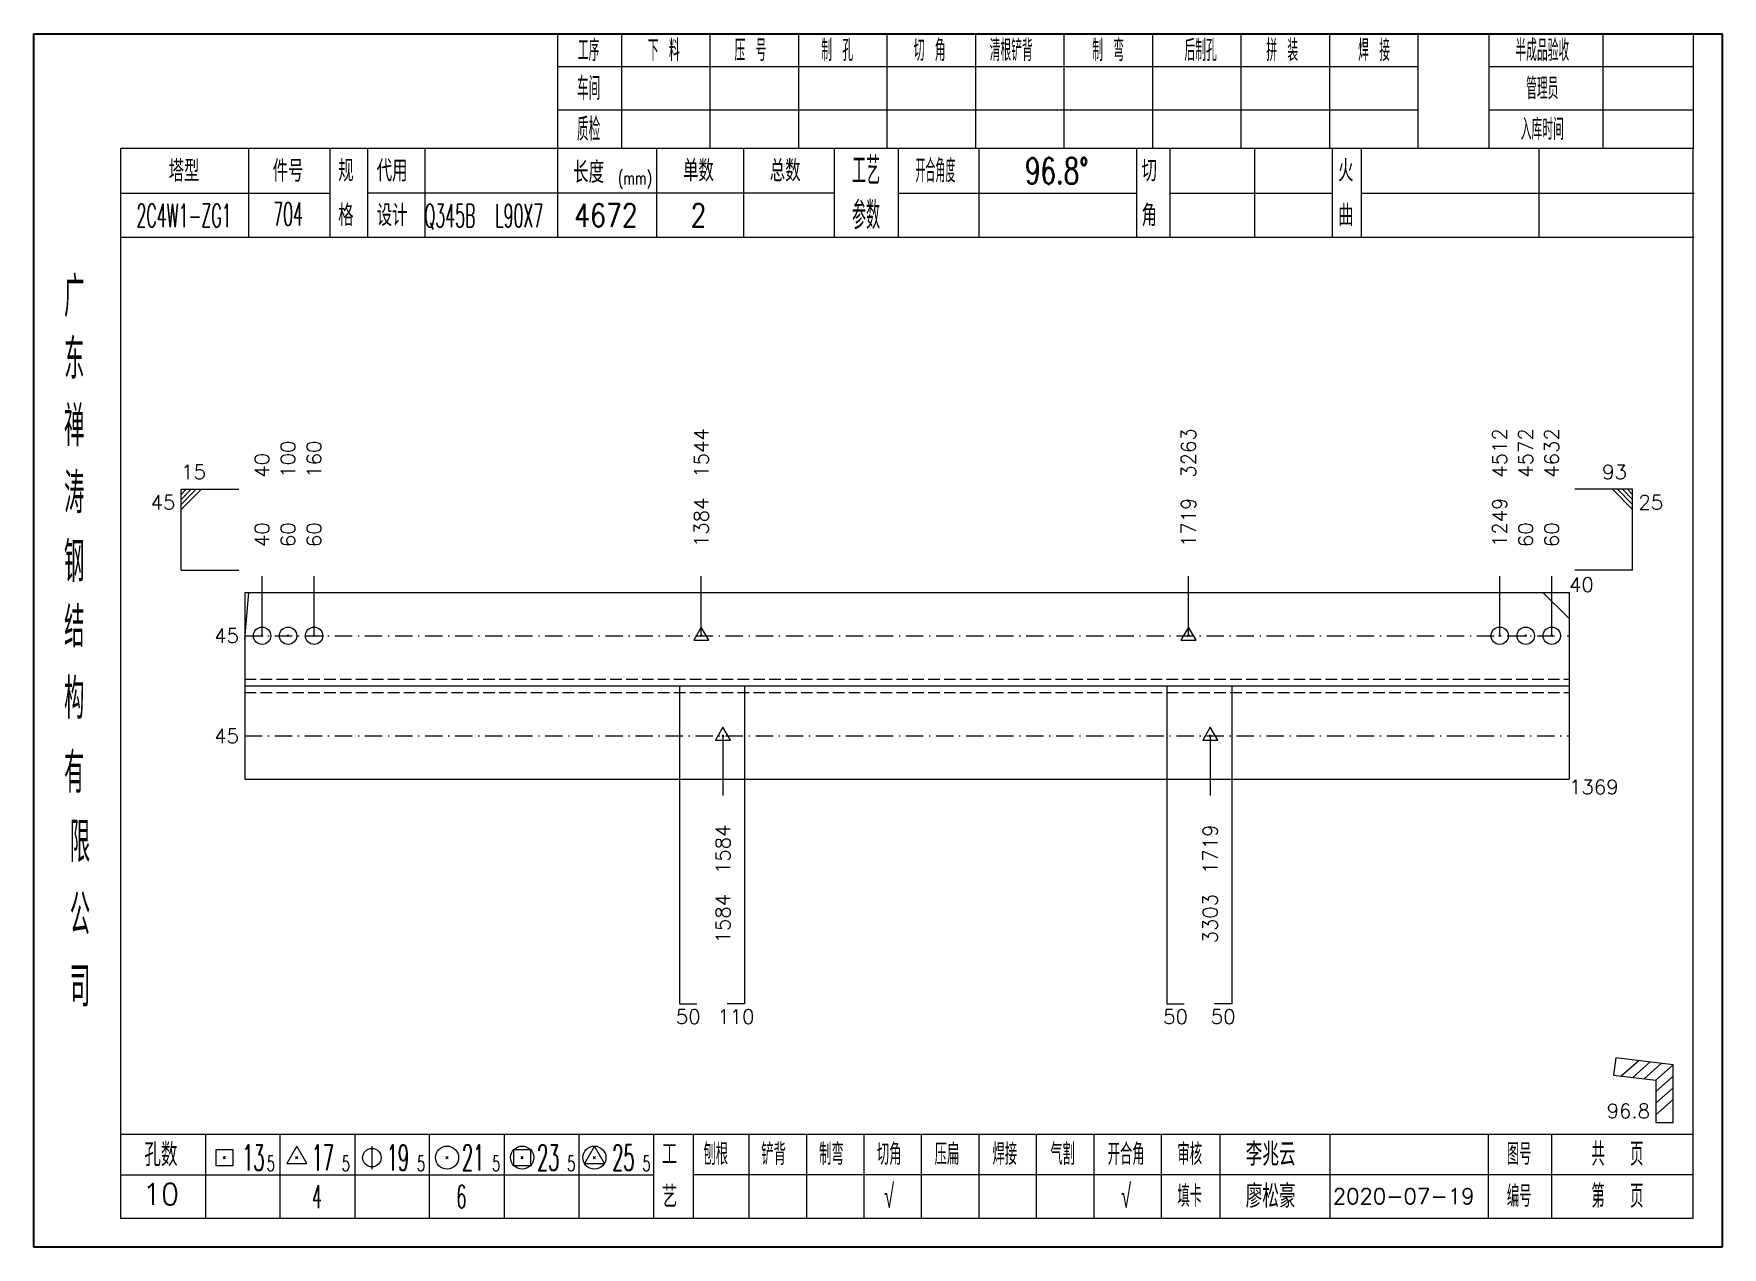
# Model space of a CAD drawing. Extents: x 154981 to 165753, y -86801 to -82885.
# Drawn here: x 157326.5 to 157618.6, y -83126.7 to -82916.7 of the extents above; entities that cross this region are included whole.
import ezdxf
from ezdxf.enums import TextEntityAlignment as Align

# ---------------------------------------------------------------- set-up
doc = ezdxf.new("R2010")
doc.units = 0
doc.header["$MEASUREMENT"] = 0
doc.linetypes.add('一点画线', pattern=[5.2, 3, -1, 0.2, -1])
doc.linetypes.add('虚线', pattern=[2.75, 2, -0.75])
doc.layers.get('0').update_dxf_attribs({"linetype": 'CONTINUOUS', "lineweight": 25})
for name, color, linetype, lineweight in [('1', 7, 'CONTINUOUS', 25), ('2', 7, 'CONTINUOUS', 25), ('4', 7, 'CONTINUOUS', 25), ('5', 7, 'CONTINUOUS', 25)]:
    doc.layers.add(name, color=color, linetype=linetype, lineweight=lineweight)
doc.styles.get("Standard").update_dxf_attribs({"font": 'simplex.shx', "width": 0.7, "height": 3, "bigfont": 'gbhzfs.shx'})

msp = doc.modelspace()

# ---------------------------------------------------------------- texts
at = {"color": 7, "linetype": 'Continuous', "lineweight": 13}
for s, p in [('1544', (157441.98899, -82993.52383)), ('3263', (157526.29431, -82993.52383)), ('4512', (157580.13666, -82993.52383)), ('4572', (157584.63666, -82993.52383)), ('4632', (157589.13666, -82993.52383)), ('100', (157370.50666, -82993.52383)), ('160', (157375.00666, -82993.52383)), ('40', (157366.00666, -82993.52383))]:
    msp.add_text(s, height=2.5, rotation=90, dxfattribs=at).set_placement(p, align=Align.MIDDLE_LEFT)
msp.add_text('15', height=2.5, dxfattribs=at).set_placement((157352.00666, -82994.52383), align=Align.BOTTOM_LEFT)
msp.add_text('93', height=2.5, dxfattribs=at).set_placement((157602.13666, -82994.52383), align=Align.BOTTOM_RIGHT)
msp.add_text('45', height=2.5, dxfattribs=at).set_placement((157351.00666, -82996.52383), align=Align.TOP_RIGHT)
msp.add_text('25', height=2.5, dxfattribs=at).set_placement((157604.13666, -82996.52383), align=Align.TOP_LEFT)
at = {"color": 4, "linetype": 'Continuous', "lineweight": 9}
for s, p in [('1384', (157441.98899, -83005.52383)), ('1719', (157526.29431, -83005.52383)), ('1249', (157580.13666, -83005.52383)), ('40', (157366.00666, -83005.52383)), ('60', (157370.50666, -83005.52383)), ('60', (157375.00666, -83005.52383)), ('60', (157584.63666, -83005.52383)), ('60', (157589.13666, -83005.52383))]:
    msp.add_text(s, height=2.5, rotation=90, dxfattribs=at).set_placement(p, align=Align.MIDDLE_LEFT)
at = {"color": 7, "linetype": 'Continuous', "lineweight": 13}
msp.add_text('40', height=2.5, dxfattribs=at).set_placement((157592.13666, -83012.02383), align=Align.MIDDLE_LEFT)
for p in [(157362.00666, -83020.85717), (157362.00666, -83038.1905)]:
    msp.add_text('45', height=2.5, dxfattribs=at).set_placement(p, align=Align.MIDDLE_RIGHT)
at = {"layer": '1', "color": 7, "linetype": 'Continuous', "lineweight": 13}
msp.add_text('1369', height=2.5, dxfattribs=at).set_placement((157592.13666, -83047.02383), align=Align.MIDDLE_LEFT)
at = {"layer": '1', "color": 4, "linetype": 'Continuous', "lineweight": 9}
for s, p in [('1584', (157445.73899, -83053.52383)), ('1719', (157530.04431, -83053.52383))]:
    msp.add_text(s, height=2.5, rotation=90, dxfattribs=at).set_placement(p, align=Align.MIDDLE_RIGHT)
at = {"layer": '1', "color": 7, "linetype": 'Continuous', "lineweight": 13}
for s, p in [('1584', (157445.73899, -83065.52383)), ('3303', (157530.04431, -83065.52383))]:
    msp.add_text(s, height=2.5, rotation=90, dxfattribs=at).set_placement(p, align=Align.MIDDLE_RIGHT)
at = {"layer": '2', "color": 7, "linetype": 'Continuous', "lineweight": 13}
for s, p in [('50', (157439.73899, -83085.52383)), ('110', (157447.98899, -83085.52383)), ('50', (157524.04431, -83085.52383)), ('50', (157532.29431, -83085.52383))]:
    msp.add_text(s, height=2.5, dxfattribs=at).set_placement(p, align=Align.TOP_CENTER)
msp.add_text('96.8', height=2.5, dxfattribs=at).set_placement((157606.13666, -83105.08283), align=Align.BOTTOM_RIGHT)
at = {"layer": '4', "color": 1, "linetype": 'Continuous', "lineweight": 25}
for s, height, width, p in [('工序', 3.7, 0.7, (157422.50666, -82919.56733)), ('下 料', 3.7, 0.7, (157435.50666, -82919.56733)), ('压 号', 3.7, 0.7, (157450.50666, -82919.56733)), ('制 孔', 3.7, 0.7, (157465.50666, -82919.56733)), ('切 角', 3.7, 0.7, (157481.50666, -82919.56733)), ('清根铲背 ', 3.7, 0.7, (157496.50666, -82919.56733)), (' 制 弯', 3.7, 0.7, (157511.50666, -82919.56733)), (' 后制孔', 3.7, 0.7, (157527.50666, -82919.56733)), ('拼 装', 3.7, 0.7, (157542.50666, -82919.56733)), (' 焊 接', 3.7, 0.7, (157557.50666, -82919.56733)), ('半成品验收', 3.7, 0.7, (157587.50666, -82919.56733)), ('车间', 4, 0.7, (157422.50666, -82926.16733)), ('管理员', 3.7, 0.7, (157587.50666, -82926.16733)), ('质检', 4, 0.7, (157422.50666, -82933.22733)), ('入库时间', 3.7, 0.7, (157587.50666, -82933.22733)), ('工艺', 4.8, 0.7, (157470.50666, -82940.40733)), ('开合角度', 4, 0.6, (157482.50666, -82940.40733)), ('96.8%%d', 4.47, 0.7, (157503.50666, -82940.40733)), ('(mm)', 2.24, 0.7, (157430.50666, -82941.66733)), ('2C4W1-ZG1', 4, 0.5, (157352.50666, -82948.14733)), ('704', 4, 0.5, (157370.50666, -82947.89733)), ('Q345B', 4, 0.5, (157398.50666, -82948.16733)), ('L90X7', 4, 0.5, (157410.50666, -82948.16733)), ('4672', 4, 0.8, (157425.50666, -82948.11733)), ('2', 4, 0.8, (157441.50666, -82948.11733)), ('参数', 4.8, 0.7, (157470.50666, -82948.11733)), ('广', 6.96, 0.7, (157333.50666, -82962.19733)), ('东', 6.96, 0.7, (157333.50666, -82972.98733)), ('禅', 6.96, 0.7, (157333.50666, -82984.57733)), ('涛', 6.96, 0.7, (157333.50666, -82996.17733)), ('钢', 6.96, 0.7, (157333.50666, -83008.06733)), ('结', 6.96, 0.7, (157333.50666, -83019.37733)), ('构', 6.96, 0.7, (157333.50666, -83031.75733)), ('有', 6.96, 0.7, (157333.50666, -83044.56733)), ('限', 6.96, 0.7, (157334.50666, -83056.56733)), ('公', 6.96, 0.7, (157334.50666, -83069.10733)), ('司', 6.96, 0.7, (157334.50666, -83081.58733)), ('13', 4.47, 0.5, (157364.50666, -83111.16733)), ('5', 2.68, 0.6, (157367.50666, -83112.16733)), ('17', 4.47, 0.5, (157376.50666, -83111.16733)), ('5', 2.68, 0.6, (157380.50666, -83112.16733)), ('19', 4.47, 0.5, (157389.50666, -83111.16733)), ('5', 2.68, 0.6, (157393.50666, -83112.16733)), ('21', 4.47, 0.5, (157402.50666, -83111.16733)), ('5', 2.68, 0.6, (157406.50666, -83112.16733)), ('23', 4.47, 0.5, (157415.50666, -83111.16733)), ('5', 2.68, 0.6, (157419.50666, -83112.16733)), ('25', 4.47, 0.5, (157428.50666, -83111.16733)), ('5', 2.68, 0.6, (157432.50666, -83112.16733)), ('刨根', 3.7, 0.8, (157444.50666, -83110.56733)), ('铲背', 3.7, 0.8, (157454.50666, -83110.56733)), ('制弯', 3.7, 0.8, (157464.50666, -83110.56733)), ('切角', 3.7, 0.8, (157474.50666, -83110.56733)), ('压扁', 3.7, 0.8, (157484.50666, -83110.56733)), ('焊接', 3.7, 0.8, (157494.50666, -83110.56733)), ('气割', 3.7, 0.8, (157504.50666, -83110.56733)), ('开合角', 3.7, 0.8, (157515.50666, -83110.56733)), ('审核', 3.7, 0.8, (157526.50666, -83110.56733)), ('图号', 3.7, 0.8, (157583.50666, -83110.56733)), ('共  页', 4, 0.8, (157600.50666, -83110.56733)), ('4', 4, 0.5, (157375.50666, -83117.91733)), ('6', 4, 0.5, (157400.50666, -83117.91733)), ('√', 4, 0.6, (157474.50666, -83117.83733)), ('√', 4, 0.6, (157515.50666, -83117.83733)), ('填卡', 3.7, 0.8, (157526.50666, -83117.83733)), ('编号', 3.7, 0.8, (157583.50666, -83117.83733)), ('第  页', 4, 0.8, (157600.50666, -83117.83733))]:
    msp.add_text(s, height=height, dxfattribs=dict(at, width=width)).set_placement(p, align=Align.MIDDLE_CENTER)
for s, height, p in [('塔型', 3.7, (157352.50666, -82940.43733)), ('件号', 3.7, (157370.50666, -82940.43733)), ('规', 3.7, (157380.50666, -82940.40733)), ('代用', 3.7, (157388.50666, -82940.40733)), ('长度', 3.7, (157422.50666, -82940.66733)), ('单数', 3.7, (157441.50666, -82940.40733)), ('总数', 3.7, (157456.50666, -82940.40733)), ('切', 3.7, (157519.50666, -82940.40733)), ('火', 3.7, (157553.50666, -82940.40733)), ('格', 3.7, (157380.50666, -82948.11733)), ('设计', 3.7, (157388.50666, -82948.11733)), ('角', 3.7, (157519.50666, -82948.11733)), ('曲', 3.7, (157553.50666, -82948.11733)), ('孔数', 4, (157348.50666, -83110.64733)), ('工', 3.7, (157436.50666, -83110.56733)), ('李兆云', 4, (157540.50666, -83110.56733)), ('10', 3.7, (157348.50666, -83117.47733)), ('艺', 3.7, (157436.50666, -83117.91733)), ('廖松豪', 4, (157540.50666, -83117.83733)), ('2020-07-19', 2.7, (157563.50666, -83117.83733))]:
    msp.add_text(s, height=height, dxfattribs=at).set_placement(p, align=Align.MIDDLE_CENTER)

# ---------------------------------------------------------------- blocks, each defined once
blk = doc.blocks.new('孔21.5')
at = {"layer": '5', "color": 7, "linetype": 'Continuous', "lineweight": 13}
for p, q in [((-0.1, -0.1), (0.1, 0.1)), ((0.1, -0.1), (-0.1, 0.1))]:
    blk.add_line(p, q, dxfattribs=at)
blk.add_circle((0, 0), 1, dxfattribs=at)
blk = doc.blocks.new('孔17.5')
at = {"layer": '5', "color": 7, "linetype": 'Continuous', "lineweight": 13}
for p, q in [((0, 1), (-0.866, -0.5)), ((-0.1, -0.1), (0.1, 0.1)), ((0.1, -0.1), (-0.1, 0.1)), ((0.866, -0.5), (0, 1)), ((-0.866, -0.5), (0.866, -0.5))]:
    blk.add_line(p, q, dxfattribs=at)
blk = doc.blocks.new('CTJGK')
at = {"color": 6, "linetype": 'Continuous'}
for p, q in [((0, 209.97), (292.13, 209.97)), ((0, 0), (0, 209.97)), ((292.13, 209.97), (292.13, 0)), ((292.13, 0), (0, 0))]:
    blk.add_line(p, q, dxfattribs=at)

# ---------------------------------------------------------------- linework, layer by layer
at = {"color": 7, "linetype": 'Continuous', "lineweight": 13}
for p, q in [((157352.00666, -82995.52383), (157362.00666, -82995.52383)), ((157352.00666, -83009.52383), (157352.00666, -82995.52383)), ((157352.88166, -82995.52383), (157352.00666, -82996.39883)), ((157353.75666, -82995.52383), (157352.00666, -82997.27383)), ((157354.63166, -82995.52383), (157352.00666, -82998.14883)), ((157355.50666, -82995.52383), (157352.00666, -82999.02383)), ((157603.13666, -82995.52383), (157593.13666, -82995.52383)), ((157599.63666, -82995.52383), (157603.13666, -82999.02383)), ((157600.51166, -82995.52383), (157603.13666, -82998.14883)), ((157601.38666, -82995.52383), (157603.13666, -82997.27383)), ((157602.26166, -82995.52383), (157603.13666, -82996.39883)), ((157603.13666, -83009.52383), (157603.13666, -82995.52383)), ((157352.00666, -83009.52383), (157362.00666, -83009.52383)), ((157366.00666, -83020.85717), (157366.00666, -83010.52383)), ((157375.00666, -83020.85717), (157375.00666, -83010.52383)), ((157441.98899, -83020.85717), (157441.98899, -83010.52383)), ((157526.29431, -83020.85717), (157526.29431, -83010.52383)), ((157580.13666, -83020.85717), (157580.13666, -83010.52383)), ((157589.13666, -83020.85717), (157589.13666, -83010.52383)), ((157603.13666, -83009.52383), (157593.13666, -83009.52383)), ((157363.00666, -83021.4405), (157363.74231, -83013.35717)), ((157592.13666, -83017.84791), (157587.57564, -83013.35717)), ((157445.73899, -83038.1905), (157445.73899, -83048.52383)), ((157530.04431, -83038.1905), (157530.04431, -83048.52383))]:
    msp.add_line(p, q, dxfattribs=at)
at = {"color": 7, "linetype": 'Continuous', "lineweight": 18}
for p, q in [((157363.00666, -83013.35717), (157363.00666, -83045.6905)), ((157363.00666, -83013.35717), (157592.13666, -83013.35717)), ((157592.13666, -83013.35717), (157592.13666, -83045.6905)), ((157363.00666, -83029.52383), (157592.13666, -83029.52383))]:
    msp.add_line(p, q, dxfattribs=at)
at = {"color": 1, "linetype": '一点画线', "lineweight": 13}
for p, q in [((157363.00666, -83020.85717), (157592.13666, -83020.85717)), ((157363.00666, -83038.1905), (157592.13666, -83038.1905))]:
    msp.add_line(p, q, dxfattribs=at)
at = {"color": 6, "linetype": '虚线', "lineweight": 18}
for p, q in [((157363.00666, -83028.35717), (157592.13666, -83028.35717)), ((157363.00666, -83030.6905), (157592.13666, -83030.6905))]:
    msp.add_line(p, q, dxfattribs=at)
at = {"layer": '1', "color": 7, "linetype": 'Continuous', "lineweight": 18}
msp.add_line((157363.00666, -83045.6905), (157592.13666, -83045.6905), dxfattribs=at)
at = {"layer": '2', "color": 7, "linetype": 'Continuous', "lineweight": 13}
for p, q in [((157438.23899, -83029.52383), (157438.23899, -83084.52383)), ((157449.48899, -83029.52383), (157449.48899, -83084.52383)), ((157522.54431, -83029.52383), (157522.54431, -83084.52383)), ((157533.79431, -83029.52383), (157533.79431, -83084.52383)), ((157438.23899, -83084.52383), (157441.23899, -83084.52383)), ((157449.48899, -83084.52383), (157446.48899, -83084.52383)), ((157522.54431, -83084.52383), (157525.54431, -83084.52383)), ((157533.79431, -83084.52383), (157530.79431, -83084.52383)), ((157600.20701, -83093.89879), (157599.8518, -83096.87769)), ((157610.13666, -83095.08283), (157600.20701, -83093.89879)), ((157601.17887, -83097.03593), (157604.17887, -83094.37241)), ((157603.1648, -83097.27274), (157606.1648, -83094.60922)), ((157605.15073, -83097.50955), (157608.15073, -83094.84602)), ((157607.13666, -83097.74636), (157610.13666, -83095.08283)), ((157610.13666, -83105.08283), (157610.13666, -83095.08283)), ((157599.8518, -83096.87769), (157607.13666, -83097.74636)), ((157607.13666, -83099.74636), (157610.13666, -83097.08283)), ((157607.13666, -83097.74636), (157607.13666, -83105.08283)), ((157607.13666, -83101.74636), (157610.13666, -83099.08283)), ((157607.13666, -83103.74636), (157610.13666, -83101.08283)), ((157607.13666, -83105.08283), (157610.13666, -83105.08283))]:
    msp.add_line(p, q, dxfattribs=at)
at = {"layer": '4', "color": 1, "linetype": 'Continuous', "lineweight": 18}
for p, q in [((157326.50666, -82916.69733), (157326.50666, -83126.66733)), ((157618.63666, -82916.69733), (157326.50666, -82916.69733)), ((157417.13666, -82916.69733), (157417.13666, -82936.53733)), ((157428.16666, -82916.69733), (157428.16666, -82936.55733)), ((157443.47666, -82916.69733), (157443.47666, -82936.55733)), ((157458.79666, -82916.69733), (157458.79666, -82936.55733)), ((157474.10666, -82916.69733), (157474.10666, -82936.55733)), ((157489.41666, -82916.69733), (157489.41666, -82936.55733)), ((157504.72666, -82916.69733), (157504.72666, -82936.55733)), ((157520.04666, -82916.69733), (157520.04666, -82936.55733)), ((157535.35666, -82916.69733), (157535.35666, -82936.55733)), ((157550.66666, -82916.69733), (157550.66666, -82936.55733)), ((157565.97666, -82916.69733), (157565.97666, -82936.53733)), ((157565.97666, -82916.69733), (157565.97666, -82936.55733)), ((157578.25666, -82916.69733), (157578.25666, -82936.55733)), ((157598.00666, -82916.69733), (157598.00666, -82936.55733)), ((157613.58666, -82916.69733), (157613.58666, -82936.55733)), ((157618.63666, -82946.49733), (157618.63666, -82916.69733)), ((157565.97666, -82922.42733), (157417.13666, -82922.42733)), ((157613.58666, -82922.42733), (157578.25666, -82922.42733)), ((157565.97666, -82929.90733), (157417.13666, -82929.90733)), ((157613.58666, -82929.90733), (157578.25666, -82929.90733)), ((157341.51666, -82936.55733), (157341.51666, -83121.61733)), ((157613.58666, -82936.55733), (157341.51666, -82936.55733)), ((157363.63666, -82936.54733), (157363.63666, -82951.96733)), ((157377.78666, -82951.96733), (157377.78666, -82936.55733)), ((157384.28666, -82951.96733), (157384.28666, -82936.55733)), ((157394.15666, -82936.55733), (157394.15666, -82951.96733)), ((157417.13666, -82936.53733), (157417.13666, -82951.96733)), ((157434.25666, -82936.55733), (157434.25666, -82951.96733)), ((157449.30666, -82936.55733), (157449.30666, -82951.96733)), ((157465.00666, -82936.55733), (157465.00666, -82951.96733)), ((157476.06666, -82936.55733), (157476.06666, -82951.96733)), ((157490.01666, -82936.55733), (157490.01666, -82951.96733)), ((157517.31666, -82936.55733), (157517.31666, -82951.96733)), ((157523.07666, -82936.55733), (157523.07666, -82951.96733)), ((157537.69666, -82936.55733), (157537.69666, -82951.96733)), ((157551.15666, -82936.55733), (157551.15666, -82951.96733)), ((157556.14666, -82936.55733), (157556.14666, -82951.96733)), ((157586.88666, -82936.55733), (157586.88666, -82951.96733)), ((157613.58666, -83121.61733), (157613.58666, -82936.55733)), ((157377.78666, -82944.31733), (157341.51666, -82944.31733)), ((157465.00666, -82944.26733), (157384.28666, -82944.26733)), ((157476.06666, -82944.26733), (157517.31666, -82944.26733)), ((157523.07666, -82944.26733), (157551.15666, -82944.26733)), ((157556.14666, -82944.26733), (157613.76666, -82944.26733)), ((157618.63666, -83126.66733), (157618.63666, -82946.49733)), ((157613.76666, -82951.96733), (157341.51666, -82951.96733)), ((157341.51666, -83107.08733), (157613.58666, -83107.08733)), ((157356.20666, -83107.08733), (157356.20666, -83121.61733)), ((157369.13666, -83121.61733), (157369.13666, -83107.08733)), ((157382.06666, -83107.08733), (157382.06666, -83121.61733)), ((157394.98666, -83121.61733), (157394.98666, -83107.08733)), ((157407.91666, -83107.08733), (157407.91666, -83121.61733)), ((157420.84666, -83121.61733), (157420.84666, -83107.08733)), ((157433.76666, -83121.61733), (157433.76666, -83107.08733)), ((157440.63666, -83121.61733), (157440.63666, -83107.08733)), ((157450.29666, -83121.61733), (157450.29666, -83107.08733)), ((157460.23666, -83121.61733), (157460.23666, -83107.08733)), ((157470.17666, -83121.61733), (157470.17666, -83107.08733)), ((157480.12666, -83121.61733), (157480.12666, -83107.08733)), ((157490.06666, -83121.61733), (157490.06666, -83107.08733)), ((157500.00666, -83121.61733), (157500.00666, -83107.08733)), ((157509.95666, -83121.61733), (157509.95666, -83107.08733)), ((157521.59666, -83121.61733), (157521.59666, -83107.08733)), ((157531.74666, -83121.61733), (157531.74666, -83107.08733)), ((157550.80666, -83121.61733), (157550.80666, -83107.08733)), ((157578.18666, -83121.61733), (157578.18666, -83107.08733)), ((157589.14666, -83121.61733), (157589.14666, -83107.08733)), ((157433.76666, -83114.21733), (157341.51666, -83114.21733)), ((157440.59666, -83114.05733), (157613.58666, -83114.05733)), ((157341.51666, -83121.61733), (157613.58666, -83121.61733)), ((157326.50666, -83126.66733), (157618.63666, -83126.66733))]:
    msp.add_line(p, q, dxfattribs=at)
at = {"layer": '4', "color": 7, "linetype": 'Continuous', "lineweight": 13}
for p, q in [((157358.09266, -83112.58133), (157358.09266, -83109.75333)), ((157358.09266, -83109.75333), (157360.92066, -83109.75333)), ((157359.30666, -83111.36733), (157359.70666, -83110.96733)), ((157359.70666, -83111.36733), (157359.30666, -83110.96733)), ((157360.92066, -83109.75333), (157360.92066, -83112.58133)), ((157372.00666, -83109.16733), (157370.27466, -83112.16733)), ((157371.80666, -83111.36733), (157372.20666, -83110.96733)), ((157372.20666, -83111.36733), (157371.80666, -83110.96733)), ((157373.73866, -83112.16733), (157372.00666, -83109.16733)), ((157385.00666, -83109.16733), (157385.00666, -83113.16733)), ((157397.80666, -83111.36733), (157398.20666, -83110.96733)), ((157398.20666, -83111.36733), (157397.80666, -83110.96733)), ((157409.59266, -83112.58133), (157409.59266, -83109.75333)), ((157409.59266, -83109.75333), (157412.42066, -83109.75333)), ((157410.80666, -83111.36733), (157411.20666, -83110.96733)), ((157411.20666, -83111.36733), (157410.80666, -83110.96733)), ((157412.42066, -83109.75333), (157412.42066, -83112.58133)), ((157423.50666, -83109.16733), (157421.77466, -83112.16733)), ((157423.30666, -83111.36733), (157423.70666, -83110.96733)), ((157423.70666, -83111.36733), (157423.30666, -83110.96733)), ((157425.23866, -83112.16733), (157423.50666, -83109.16733)), ((157360.92066, -83112.58133), (157358.09266, -83112.58133)), ((157370.27466, -83112.16733), (157373.73866, -83112.16733)), ((157412.42066, -83112.58133), (157409.59266, -83112.58133)), ((157421.77466, -83112.16733), (157425.23866, -83112.16733))]:
    msp.add_line(p, q, dxfattribs=at)
for centre, radius in [((157385.00666, -83111.16733), 1.6), ((157398.00666, -83111.16733), 2), ((157411.00666, -83111.16733), 2), ((157423.50666, -83111.16733), 2)]:
    msp.add_circle(centre, radius, dxfattribs=at)

# ---------------------------------------------------------------- block references
at = {"color": 0, "linetype": 'Continuous'}
msp.add_blockref('CTJGK', (157326.50666, -83126.66733), dxfattribs=at)
at = {"color": 4, "linetype": 'Continuous', "lineweight": 9, "xscale": 1.5, "yscale": 1.5, "zscale": 1.5}
for name, p in [('孔21.5', (157366.00666, -83020.85717)), ('孔21.5', (157370.50666, -83020.85717)), ('孔21.5', (157375.00666, -83020.85717)), ('孔17.5', (157441.98899, -83020.85717)), ('孔17.5', (157526.29431, -83020.85717)), ('孔21.5', (157580.13666, -83020.85717)), ('孔21.5', (157584.63666, -83020.85717)), ('孔21.5', (157589.13666, -83020.85717))]:
    msp.add_blockref(name, p, dxfattribs=at)
at = {"layer": '1', "color": 4, "linetype": 'Continuous', "lineweight": 9, "xscale": 1.5, "yscale": 1.5, "zscale": 1.5}
for p in [(157445.73899, -83038.1905), (157530.04431, -83038.1905)]:
    msp.add_blockref('孔17.5', p, dxfattribs=at)

msp.set_redraw_order([(e.dxf.handle, doc.entitydb.next_handle()) for e in msp.query("TEXT MTEXT ATTDEF DIMENSION ARC_DIMENSION")])  # texts and dimensions are drawn at this point

doc.saveas('drawing.dxf')
